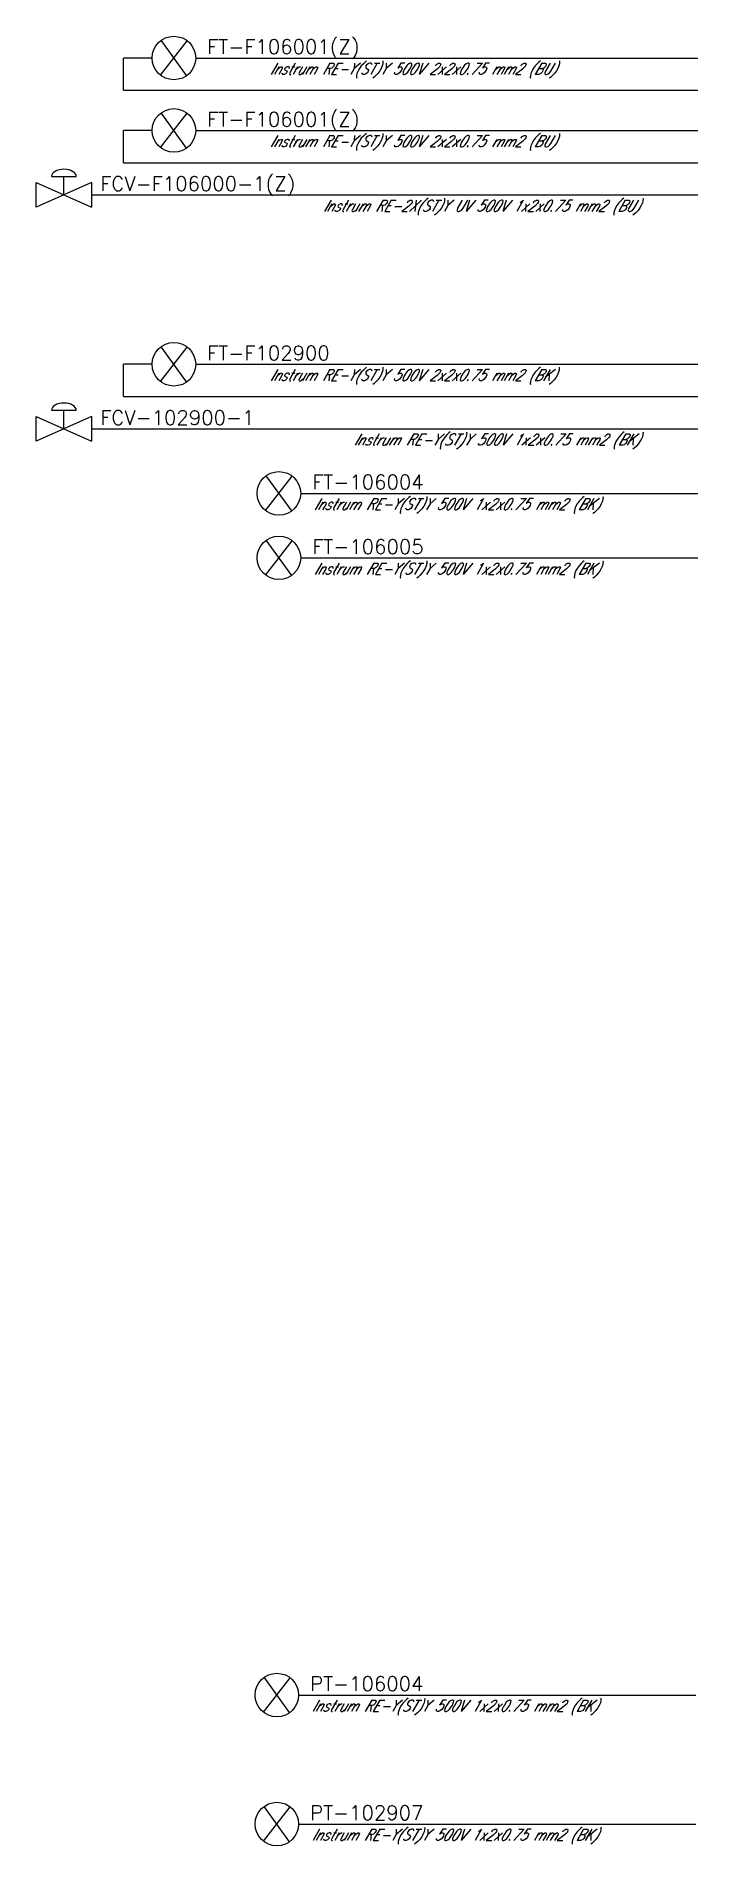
# Model space of a CAD drawing. Header units: millimetres. Extents: x -14942 to 24072, y -50285 to 2207.
# Drawn here: x -9022.7 to -8954, y -22884.7 to -22696.8 of the extents above; entities that cross this region are included whole.
import ezdxf
from ezdxf.enums import TextEntityAlignment as Align

# ---------------------------------------------------------------- set-up
doc = ezdxf.new("R2010")
doc.units = ezdxf.units.MM
doc.header["$MEASUREMENT"] = 0
for name, color, linetype in [('FONT', 5, 'CONTINUOUS'), ('INSTRUMENT', 1, 'CONTINUOUS'), ('TEXT', 2, 'CONTINUOUS')]:
    doc.layers.add(name, color=color, linetype=linetype)
doc.styles.add('ROMANS', font='romans')

msp = doc.modelspace()

# ---------------------------------------------------------------- texts
at = {"layer": 'FONT', "color": 5, "style": 'ROMANS', "oblique": 30, "width": 0.8}
for s, p in [('Instrum RE-Y(ST)Y 500V 2x2x0.75 mm2 (BU)', (-8998.49, -22700.74)), ('Instrum RE-Y(ST)Y 500V 2x2x0.75 mm2 (BU)', (-8998.49, -22708.26)), ('Instrum RE-Y(ST)Y 500V 2x2x0.75 mm2 (BK)', (-8998.49, -22732.55))]:
    msp.add_text(s, height=1.1759, dxfattribs=at).set_placement(p)
at = {"layer": 'FONT', "color": 6, "style": 'ROMANS', "oblique": 30, "width": 0.8}
for s, p in [('Instrum RE-2X(ST)Y UV 500V 1x2x0.75 mm2 (BU)', (-8960.11, -22714.97)), ('Instrum RE-Y(ST)Y 500V 1x2x0.75 mm2 (BK)', (-8960.11, -22739.25))]:
    msp.add_text(s, height=1.1759, dxfattribs=at).set_placement(p, align=Align.RIGHT)
for p in [(-8993.93, -22745.95), (-8993.93, -22752.65), (-8994.15, -22870.74), (-8994.15, -22884.14)]:
    msp.add_text('Instrum RE-Y(ST)Y 500V 1x2x0.75 mm2 (BK)', height=1.1759, dxfattribs=at).set_placement(p)
at = {"layer": 'TEXT', "color": 7, "lineweight": 13, "style": 'ROMANS'}
for s, p in [('FT-F106001(Z)', (-9004.99, -22698.61)), ('FT-F106001(Z)', (-9004.99, -22706.14)), ('FCV-F106000-1(Z)', (-9016.09, -22712.84)), ('FT-F102900', (-9004.99, -22730.42)), ('FCV-102900-1', (-9016.09, -22737.12)), ('FT-106004', (-8994.08, -22743.82)), ('FT-106005', (-8994.08, -22750.52)), ('PT-106004', (-8994.3, -22868.61)), ('PT-102907', (-8994.3, -22882.01))]:
    msp.add_text(s, height=1.5, dxfattribs=at).set_placement(p)

# ---------------------------------------------------------------- blocks, each defined once
blk = doc.blocks.new('FF')
at = {"layer": 'INSTRUMENT', "color": 7}
for p, q in [((637.72, -9186.97), (640.5, -9183.4)), ((640.43, -9187.02), (637.78, -9183.36)), ((641.39, -9185.19), (693.51, -9185.19))]:
    blk.add_line(p, q, dxfattribs=at)
blk.add_circle((639.11, -9185.19), 2.26, dxfattribs=at)

# ---------------------------------------------------------------- linework, layer by layer
at = {"layer": 'INSTRUMENT', "color": 4}
for p, q in [((-9009.83, -22700.81), (-9007.05, -22697.24)), ((-9007.12, -22700.86), (-9009.77, -22697.19)), ((-9013.69, -22702.38), (-9013.69, -22699.03)), ((-9010.7, -22699.03), (-9013.69, -22699.03)), ((-9006.17, -22699.03), (-8954.04, -22699.03)), ((-9013.69, -22702.38), (-8954.04, -22702.38)), ((-9009.83, -22708.34), (-9007.05, -22704.77)), ((-9007.12, -22708.38), (-9009.77, -22704.72)), ((-9013.69, -22709.9), (-9013.69, -22706.55)), ((-9010.7, -22706.55), (-9013.69, -22706.55)), ((-9006.17, -22706.55), (-8954.04, -22706.55)), ((-9013.69, -22709.9), (-8954.04, -22709.9)), ((-9022.74, -22711.97), (-9017.01, -22714.53)), ((-9017.01, -22711.97), (-9022.74, -22714.53)), ((-9021.16, -22711.33), (-9018.59, -22711.33)), ((-9019.87, -22713.25), (-9019.87, -22711.33)), ((-9017.01, -22713.25), (-8954.04, -22713.25))]:
    msp.add_line(p, q, dxfattribs=at)
at = {"layer": 'INSTRUMENT', "color": 7}
for p, q in [((-9013.69, -22734.18), (-9013.69, -22730.83)), ((-9010.7, -22730.83), (-9013.69, -22730.83)), ((-9013.69, -22734.18), (-8954.04, -22734.18)), ((-9022.74, -22736.26), (-9017.01, -22738.82)), ((-9017.01, -22736.26), (-9022.74, -22738.82)), ((-9021.16, -22735.61), (-9018.59, -22735.61)), ((-9019.87, -22737.54), (-9019.87, -22735.61)), ((-9017.01, -22737.54), (-8954.04, -22737.54)), ((-8998.93, -22746.02), (-8996.15, -22742.45)), ((-8996.21, -22746.07), (-8998.86, -22742.41)), ((-8995.26, -22744.24), (-8954.04, -22744.24)), ((-8998.93, -22752.72), (-8996.15, -22749.16)), ((-8996.21, -22752.77), (-8998.86, -22749.11)), ((-8995.26, -22750.94), (-8954.04, -22750.94)), ((-8999.14, -22870.81), (-8996.36, -22867.24)), ((-8996.43, -22870.86), (-8999.08, -22867.19)), ((-8995.47, -22869.03), (-8954.26, -22869.03)), ((-8999.14, -22884.21), (-8996.36, -22880.65)), ((-8996.43, -22884.26), (-8999.08, -22880.6)), ((-8995.47, -22882.43), (-8954.26, -22882.43))]:
    msp.add_line(p, q, dxfattribs=at)
at = {"layer": 'INSTRUMENT', "color": 4}
for points in [[(-9022.74, -22714.53), (-9022.74, -22711.97)], [(-9017.01, -22711.97), (-9017.01, -22714.53)]]:
    msp.add_lwpolyline(points, dxfattribs=at)
at = {"layer": 'INSTRUMENT', "color": 7}
for points in [[(-9022.74, -22738.82), (-9022.74, -22736.26)], [(-9017.01, -22736.26), (-9017.01, -22738.82)]]:
    msp.add_lwpolyline(points, dxfattribs=at)
at = {"layer": 'INSTRUMENT', "color": 4}
for centre in [(-9008.44, -22699.03), (-9008.44, -22706.55)]:
    msp.add_circle(centre, 2.26, dxfattribs=at)
at = {"layer": 'INSTRUMENT', "color": 7}
for centre in [(-8997.54, -22744.24), (-8997.54, -22750.94), (-8997.75, -22869.03), (-8997.75, -22882.43)]:
    msp.add_circle(centre, 2.26, dxfattribs=at)
at = {"layer": 'INSTRUMENT', "color": 4}
msp.add_ellipse((-9019.87, -22711.33), major_axis=(-1.29, 0), ratio=0.580584, start_param=3.141593, end_param=6.283185, dxfattribs=at)
at = {"layer": 'INSTRUMENT', "color": 7}
msp.add_ellipse((-9019.87, -22735.61), major_axis=(-1.29, 0), ratio=0.580584, start_param=3.141593, end_param=6.283185, dxfattribs=at)

# ---------------------------------------------------------------- block references
msp.add_blockref('FF', (-9647.55, -13545.65), dxfattribs=at)

msp.set_redraw_order([(e.dxf.handle, doc.entitydb.next_handle()) for e in msp.query("TEXT MTEXT ATTDEF DIMENSION ARC_DIMENSION")])  # texts and dimensions are drawn at this point

doc.saveas('drawing.dxf')
